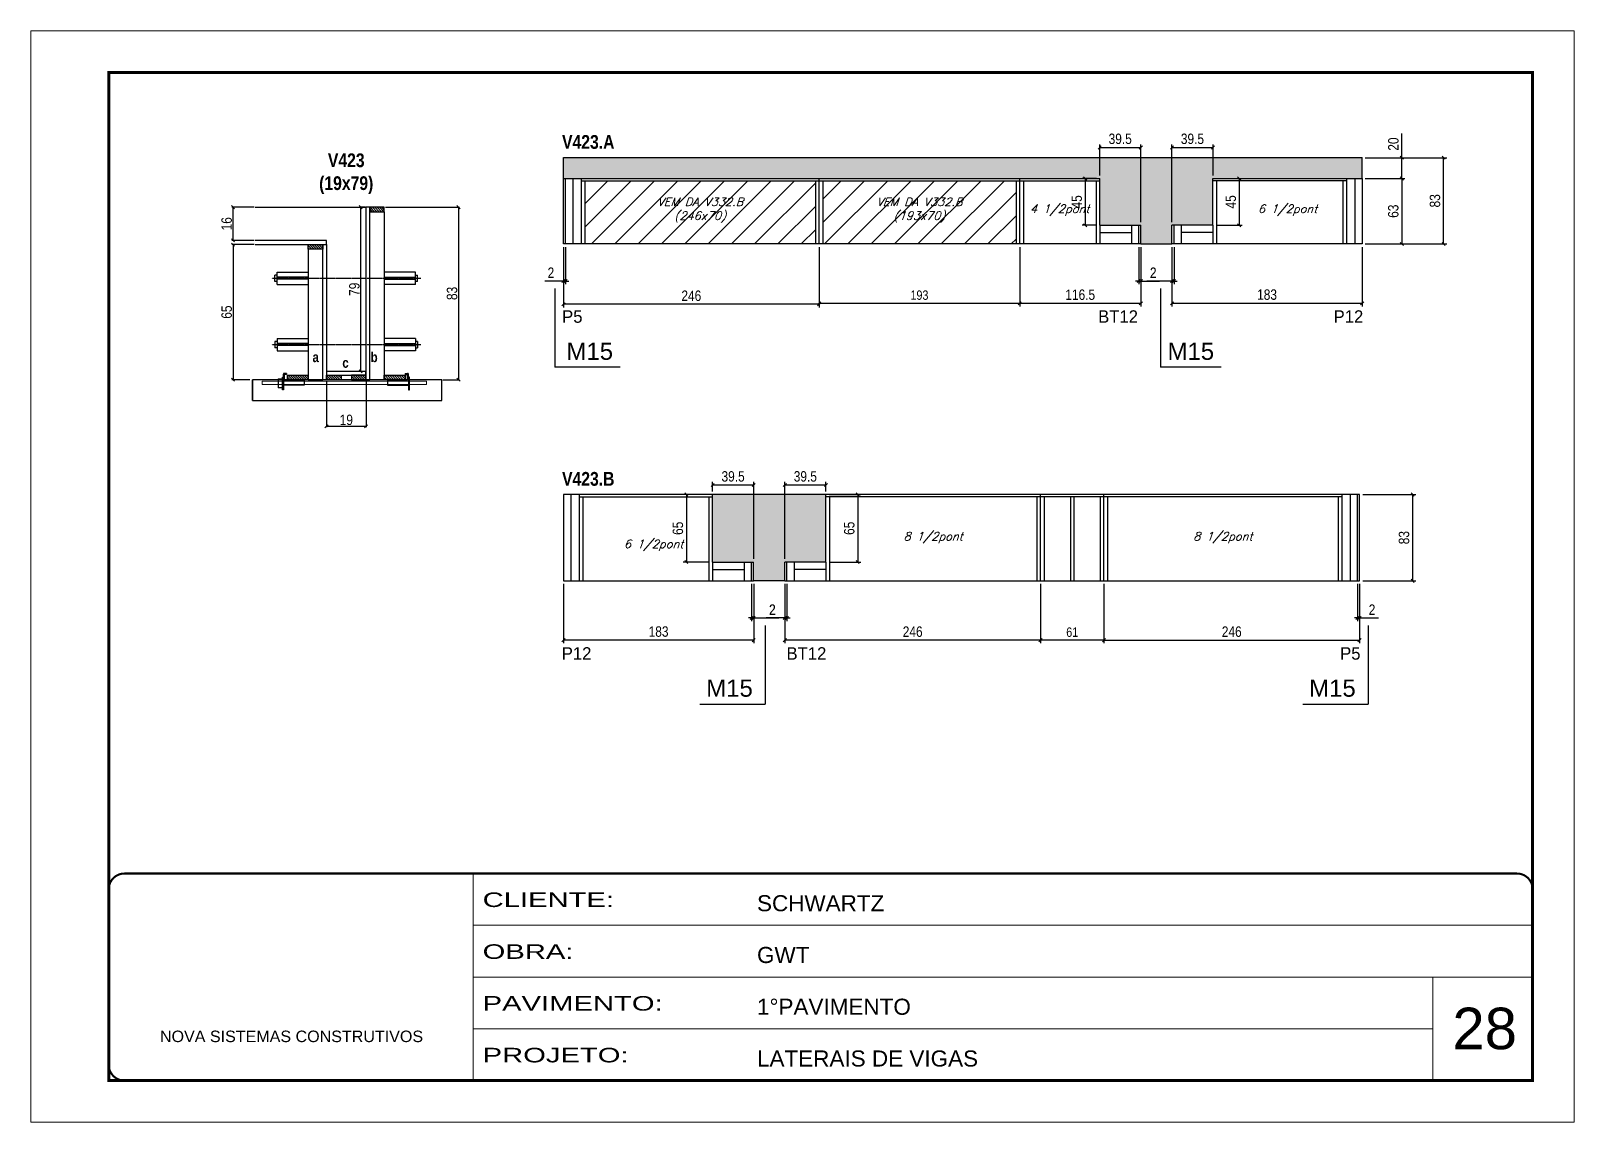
# Model space of a CAD drawing. Extents: x 13154 to 22413, y 1253 to 30260.
# Drawn here: x 17923 to 19408, y 21928 to 22978 of the extents above; entities that cross this region are included whole.
import ezdxf

# ---------------------------------------------------------------- set-up
doc = ezdxf.new("R2010")
doc.units = 0
for name, pattern in [('CONTINUO', [0]), ('DASHED', [0.75, 0.5, -0.25]), ('HIDDEN', [0.375, 0.25, -0.125])]:
    doc.linetypes.add(name, pattern=pattern)
for name, color, linetype in [('5', 5, 'Continuous'), ('barrote', 251, 'Continuous'), ('COTA', 241, 'Continuous'), ('detalhes', 4, 'Continuous'), ('NOMENCLATURA', 7, 'Continuous'), ('Painéis', 200, 'Continuous'), ('presilha', 1, 'Continuous'), ('SARR_2.2x10', 60, 'Continuous'), ('SARR_2.2x7', 40, 'Continuous'), ('SARR_3.5x7', 81, 'Continuous'), ('TENSOR', 3, 'Continuous'), ('texto', 7, 'Continuous')]:
    doc.layers.add(name, color=color, linetype=linetype)
for name, color, linetype, lineweight in [('CARIMBO', 255, 'Continuous', 9), ('CONCRETO', 251, 'Continuous', 25), ('Folhas', 255, 'Continuous', 9), ('Hachura', 251, 'Continuous', 9), ('SARRAFO DE PRESSAO', 251, 'DASHED', 9), ('SCO-___-LAJ', 2, 'Continuous', 0)]:
    doc.layers.add(name, color=color, linetype=linetype, lineweight=lineweight)
doc.styles.add('ARIAL', font='arial.ttf')
doc.styles.add('COTA TECNICA', font='techl___.ttf', dxfattribs={"height": 10})
doc.styles.add('COTA TECNICA 2X', font='techl___.ttf', dxfattribs={"height": 10})
doc.styles.add('COTA TECNICA-50', font='techl___.ttf', dxfattribs={"height": 9})
doc.styles.add('Romans', font='romans.shx')
doc.styles.add('ROMAS860', font='ROMAS860.SHX')
doc.styles.get("Standard").update_dxf_attribs({"font": 'arial.ttf'})
doc.styles.add('TECNICA', font='techb___.ttf', dxfattribs={"height": 10})
doc.styles.add('Tecnologia', font='')
doc.styles.get('Tecnologia').set_extended_font_data('Forgotten Futurist')
doc.dimstyles.new('COTA PAINEL-50', dxfattribs={"dimtxt": 9, "dimasz": 3, "dimexe": 3, "dimexo": 3, "dimgap": 3, "dimtad": 1, "dimdec": 1, "dimzin": 12, "dimdsep": 46, "dimtxsty": 'COTA TECNICA-50', "dimblk1": 'OBLIQUE', "dimblk2": 'OBLIQUE', "dimsah": 1, "dimcen": 0.9, "dimclrd": 4, "dimclre": 4, "dimclrt": 240, "dimadec": 1, "dimazin": 3, "dimtfac": 1, "dimtdec": 1, "dimtmove": 0, "dimatfit": 3, "dimfxl": 1, "dimtolj": 1, "dimtzin": 12, "dimarcsym": 0})
doc.dimstyles.new('PAINEL', dxfattribs={"dimtxt": 10, "dimasz": 3, "dimexe": 3, "dimexo": 3, "dimgap": 3, "dimtad": 1, "dimdec": 1, "dimzin": 12, "dimdsep": 46, "dimtxsty": 'COTA TECNICA', "dimblk1": 'OBLIQUE', "dimblk2": 'OBLIQUE', "dimsah": 1, "dimcen": 0.9, "dimclrd": 4, "dimclre": 4, "dimclrt": 240, "dimadec": 1, "dimazin": 3, "dimtfac": 1, "dimtdec": 1, "dimtmove": 0, "dimatfit": 3, "dimfxl": 1, "dimtolj": 1, "dimtzin": 12, "dimarcsym": 0})
doc.dimstyles.new('SECAO', dxfattribs={"dimscale": 0.333333, "dimtxt": 5, "dimasz": 9, "dimexe": 3, "dimexo": 3, "dimgap": 3, "dimtad": 1, "dimdec": 1, "dimlfac": 0.5, "dimzin": 12, "dimdsep": 46, "dimtxsty": 'COTA TECNICA 2X', "dimblk1": 'OBLIQUE', "dimblk2": 'OBLIQUE', "dimsah": 1, "dimcen": 0.9, "dimclrd": 4, "dimclre": 4, "dimclrt": 240, "dimadec": 1, "dimazin": 3, "dimtfac": 1, "dimtdec": 1, "dimtmove": 0, "dimatfit": 3, "dimfxl": 1, "dimtolj": 1, "dimtzin": 12, "dimarcsym": 0})

msp = doc.modelspace()

# ---------------------------------------------------------------- texts
at = {"layer": '5', "linetype": 'Continuous', "style": 'ROMAS860'}
for s, rotation, p in [('P5', 0.00004, (18434.05, 22696.85)), ('BT12', 0.00004, (18949.85, 22696.85)), ('P12', 0.00004, (19176.43, 22696.85)), ('P12', 359.99996, (18433.7, 22372.7)), ('BT12', 359.99996, (18649.99, 22372.7)), ('P5', 359.99996, (19182.71, 22372.7))]:
    msp.add_text(s, height=12, rotation=rotation, dxfattribs=at).set_placement(p)
at = {"layer": 'CARIMBO', "style": 'ARIAL'}
msp.add_text('28', height=40, dxfattribs=at).set_placement((19290.74, 21997.87))
at = {"layer": 'detalhes', "style": 'TECNICA'}
for s, p in [('a', (18193.88, 22659)), ('b', (18249.85, 22658.99)), ('c', (18222.6, 22653.57))]:
    msp.add_text(s, height=9.6, dxfattribs=at).set_placement(p)
at = {"layer": 'NOMENCLATURA', "style": 'TECNICA'}
for s, p in [('V423.A', (18434.01, 22864.24)), ('V423.B', (18434.01, 22540.09))]:
    msp.add_text(s, height=13.2, dxfattribs=at).set_placement(p)
at = {"layer": 'NOMENCLATURA', "linetype": 'Continuous'}
for p in [(18438.26, 22661.19), (19016.64, 22661.19), (18572.72, 22337.04), (19152.88, 22337.04)]:
    msp.add_text('M15', height=16.5, dxfattribs=at).set_placement(p)
at = {"layer": 'NOMENCLATURA', "insert": (18226.35, 22859.8), "char_height": 13.2, "attachment_point": 2, "style": 'TECNICA'}
msp.add_mtext_dynamic_manual_height_columns('V423\\P(19x79)', width=300.2766, gutter_width=1, heights=[0], dxfattribs=at)
at = {"layer": 'texto', "color": 2, "char_height": 8, "attachment_point": 5, "style": 'Romans'}
for s, insert in [('{\\Q19;\\C256;VEM DA V332.B^J(246x70)}', (18566.88, 22805.22)), ('{\\Q19;\\C256;VEM DA V332.B^J(193x70)}', (18777.88, 22805.22)), ('{\\Q19;\\C256;4 1/2pont}', (18912.88, 22805.22)), ('{\\Q19;\\C256;6 1/2pont}', (19132.13, 22805.22)), ('{\\Q19;\\C256;6 1/2pont}', (18522.13, 22482.77)), ('{\\Q19;\\C256;8 1/2pont}', (18791.13, 22490.07)), ('{\\Q19;\\C256;8 1/2pont}', (19069.88, 22490.07))]:
    msp.add_mtext(s, dxfattribs=dict(at, insert=insert))

# ---------------------------------------------------------------- blocks, each defined once
blk = doc.blocks.new('9999999999')
at = {"color": 30, "linetype": 'CONTINUO'}
for p, q in [((98564.6, 34230.2), (98564.6, 34429.4)), ((98564.6, 34379.6), (99584, 34379.6)), ((98564.6, 34329.8), (99488, 34329.8)), ((99584, 34329.8), (99488, 34329.8)), ((99488, 34329.8), (99488, 34230.2)), ((98564.6, 34280), (99488, 34280))]:
    blk.add_line(p, q, dxfattribs=at)
at = {"color": 30, "linetype": 'CONTINUO', "const_width": 2}
blk.add_lwpolyline([(99584, 34230.2), (99584, 34414.4, 0.414214), (99569, 34429.4), (98229, 34429.4, 0.414214), (98214, 34414.4), (98214, 34245.2, 0.414214), (98229, 34230.2), (99584, 34230.2)], format="xyb", dxfattribs=at)
at = {"layer": 'Folhas'}
blk.add_lwpolyline([(98139, 34190.2), (99624, 34190.2), (99624, 35240.2), (98139, 35240.2)], close=True, dxfattribs=at)
at = {"layer": 'Folhas', "color": 30, "const_width": 3}
blk.add_lwpolyline([(98214, 34230.2), (99584, 34230.2), (99584, 35200.2), (98214, 35200.2)], close=True, dxfattribs=at)
at = {"color": 7, "linetype": 'Continuous', "ltscale": 5, "style": 'ARIAL'}
for s, height, p in [('SCHWARTZ', 15.48, (98837.7, 34393.1)), ('GWT', 15.48, (98837.7, 34343.3)), ('1°PAVIMENTO', 15.483, (98837.7, 34293.5)), ('NOVA SISTEMAS CONSTRUTIVOS', 11.059, (98263.2, 34267.2)), ('LATERAIS DE VIGAS', 15.483, (98837.7, 34243.7))]:
    blk.add_text(s, height=height, dxfattribs=at).set_placement(p)
at = {"layer": 'Folhas', "color": 7, "style": 'Tecnologia', "width": 1.5}
for s, p in [('CLIENTE:', (98573.7, 34397.2)), ('OBRA:', (98573.7, 34347.3)), ('PAVIMENTO:', (98573.7, 34297.5)), ('PROJETO:', (98573.7, 34247.7))]:
    blk.add_text(s, height=14, dxfattribs=at).set_placement(p)
blk = doc.blocks.new('PRESILHA METÁLICA 1')
at = {"layer": 'presilha'}
for p, q in [((0, 13), (6, 13)), ((0, 13), (0, 0)), ((6, 0), (0, 0)), ((6, 15.5), (7.5, 15.5)), ((6, -2.5), (6, 15.5)), ((6, 13), (6, 0)), ((7.5, 10.6), (7.5, 19.9)), ((7.5, 15.5), (7.5, -2.5)), ((37.5, 4.1), (7.5, 4.1)), ((12, 21), (8.6, 21)), ((9, 11.6), (9, 18.9)), ((12, 19.5), (9.6, 19.5)), ((37.5, 11), (9.6, 11)), ((12, 21), (12, 19.5)), ((37.5, 11), (37.5, 4.1)), ((7.5, -2.5), (6, -2.5))]:
    blk.add_line(p, q, dxfattribs=at)
for centre, radius, start, end in [((8.6, 19.9), 1.14, 90, 180), ((9.6, 18.9), 0.57, 90, 180), ((9.6, 11.6), 0.57, 180, 270)]:
    blk.add_arc(centre, radius, start, end, dxfattribs=at)
blk = doc.blocks.new('PRESILHA METÁLICA 2')
at = {"layer": 'presilha'}
for p, q in [((-5.2, 23.5), (-5.2, 22)), ((-5.2, 23.5), (-1.9, 23.5)), ((-0.8, 14.6), (-0.8, 22.4)), ((-30.8, 13.5), (-30.8, 6.6)), ((-30.8, 13.5), (-2.8, 13.5)), ((-30.8, 6.6), (-0.8, 6.6)), ((-5.2, 22), (-2.8, 22)), ((-2.2, 14.1), (-2.2, 21.4)), ((0.8, 18), (-0.8, 18)), ((-0.8, 18), (-0.8, 0)), ((-0.8, 0), (0.8, 0)), ((0.8, 0), (0.8, 18))]:
    blk.add_line(p, q, dxfattribs=at)
for centre, radius, start, end in [((-1.9, 22.4), 1.14, 0, 90), ((-2.8, 21.4), 0.57, 0, 90), ((-2.8, 14.1), 0.57, 270, 0)]:
    blk.add_arc(centre, radius, start, end, dxfattribs=at)
blk = doc.blocks.new('_Oblique')
at = {"color": 0, "linetype": 'ByBlock', "lineweight": -2}
blk.add_line((-0.5, -0.5), (0.5, 0.5), dxfattribs=at)
blk = doc.blocks.new('*D1774')
at = {"layer": 'COTA', "color": 4, "lineweight": -2, "transparency": 16777216}
for p, q in [((18264, 22808.1), (18335.4, 22808.1)), ((18334.4, 22808.1), (18334.4, 22642.1)), ((18319.2, 22642.1), (18335.4, 22642.1))]:
    blk.add_line(p, q, dxfattribs=at)
at = {"layer": 'Defpoints', "color": 0, "transparency": 16777216}
for p in [(18263, 22808.1), (18318.2, 22642.1), (18334.4, 22642.1)]:
    blk.add_point(p, dxfattribs=at)
at = {"layer": 'COTA', "color": 4, "lineweight": -2, "transparency": 16777216, "xscale": 3, "yscale": 3, "zscale": 3}
for p, rotation in [((18334.4, 22808.1), 90), ((18334.4, 22642.1), 270)]:
    blk.add_blockref('_Oblique', p, dxfattribs=dict(at, rotation=rotation))
at = {"layer": 'COTA', "color": 240, "transparency": 16777216, "insert": (18328.2, 22725.1), "char_height": 10, "attachment_point": 5, "rotation": 90, "style": 'COTA TECNICA 2X'}
blk.add_mtext('\\A1;83', dxfattribs=at)
blk = doc.blocks.new('*D1773')
at = {"layer": 'COTA', "color": 4, "lineweight": -2, "transparency": 16777216}
for p, q in [((18137.7, 22772.1), (18116.4, 22772.1)), ((18117.4, 22772.1), (18117.4, 22642.1)), ((18133.5, 22642.1), (18116.4, 22642.1))]:
    blk.add_line(p, q, dxfattribs=at)
at = {"layer": 'Defpoints', "color": 0, "transparency": 16777216}
for p in [(18138.7, 22772.1), (18117.4, 22642.1), (18134.5, 22642.1)]:
    blk.add_point(p, dxfattribs=at)
at = {"layer": 'COTA', "color": 4, "lineweight": -2, "transparency": 16777216, "xscale": 3, "yscale": 3, "zscale": 3}
for p, rotation in [((18117.4, 22772.1), 90), ((18117.4, 22642.1), 270)]:
    blk.add_blockref('_Oblique', p, dxfattribs=dict(at, rotation=rotation))
at = {"layer": 'COTA', "color": 240, "transparency": 16777216, "insert": (18111.3, 22707.1), "char_height": 10, "attachment_point": 5, "rotation": 90, "style": 'COTA TECNICA 2X'}
blk.add_mtext('\\A1;65', dxfattribs=at)
blk = doc.blocks.new('*D1775')
at = {"layer": 'COTA', "color": 4, "lineweight": -2, "transparency": 16777216}
for p, q in [((18244.4, 22808.1), (18239.3, 22808.1)), ((18240.3, 22650.1), (18240.3, 22808.1)), ((18244.4, 22650.1), (18239.3, 22650.1))]:
    blk.add_line(p, q, dxfattribs=at)
at = {"layer": 'Defpoints', "color": 0, "transparency": 16777216}
for p in [(18240.3, 22808.1), (18245.4, 22808.1), (18245.4, 22650.1)]:
    blk.add_point(p, dxfattribs=at)
at = {"layer": 'COTA', "color": 4, "lineweight": -2, "transparency": 16777216, "xscale": 3, "yscale": 3, "zscale": 3}
for p, rotation in [((18240.3, 22808.1), 90), ((18240.3, 22650.1), 270)]:
    blk.add_blockref('_Oblique', p, dxfattribs=dict(at, rotation=rotation))
at = {"layer": 'COTA', "color": 240, "transparency": 16777216, "insert": (18234.2, 22729.1), "char_height": 10, "attachment_point": 5, "rotation": 90, "style": 'COTA TECNICA 2X'}
blk.add_mtext('\\A1;79', dxfattribs=at)
blk = doc.blocks.new('*D1776')
at = {"layer": 'COTA', "color": 4, "lineweight": -2, "transparency": 16777216}
for p, q in [((18137.7, 22808.1), (18116.4, 22808.1)), ((18117.4, 22776.1), (18117.4, 22808.1)), ((18137.7, 22776.1), (18116.4, 22776.1))]:
    blk.add_line(p, q, dxfattribs=at)
at = {"layer": 'Defpoints', "color": 0, "transparency": 16777216}
for p in [(18117.4, 22808.1), (18138.7, 22808.1), (18138.7, 22776.1)]:
    blk.add_point(p, dxfattribs=at)
at = {"layer": 'COTA', "color": 4, "lineweight": -2, "transparency": 16777216, "xscale": 3, "yscale": 3, "zscale": 3}
for p, rotation in [((18117.4, 22808.1), 90), ((18117.4, 22776.1), 270)]:
    blk.add_blockref('_Oblique', p, dxfattribs=dict(at, rotation=rotation))
at = {"layer": 'COTA', "color": 240, "transparency": 16777216, "insert": (18111.3, 22792.1), "char_height": 10, "attachment_point": 5, "rotation": 90, "style": 'COTA TECNICA 2X'}
blk.add_mtext('\\A1;16', dxfattribs=at)
blk = doc.blocks.new('*D1777')
at = {"layer": 'COTA', "color": 4, "lineweight": -2, "transparency": 16777216}
for p, q in [((18207.4, 22641.1), (18207.4, 22596.3)), ((18245.4, 22641.1), (18245.4, 22596.3)), ((18207.4, 22597.3), (18245.4, 22597.3))]:
    blk.add_line(p, q, dxfattribs=at)
at = {"layer": 'Defpoints', "color": 0, "transparency": 16777216}
for p in [(18207.4, 22642.1), (18245.4, 22642.1), (18245.4, 22597.3)]:
    blk.add_point(p, dxfattribs=at)
at = {"layer": 'COTA', "color": 4, "lineweight": -2, "transparency": 16777216, "xscale": 3, "yscale": 3, "zscale": 3, "rotation": 180}
blk.add_blockref('_Oblique', (18207.4, 22597.3), dxfattribs=at)
at = {"layer": 'COTA', "color": 4, "lineweight": -2, "transparency": 16777216, "xscale": 3, "yscale": 3, "zscale": 3}
blk.add_blockref('_Oblique', (18245.4, 22597.3), dxfattribs=at)
at = {"layer": 'COTA', "color": 240, "transparency": 16777216, "insert": (18226.4, 22603.4), "char_height": 10, "attachment_point": 5, "style": 'COTA TECNICA 2X'}
blk.add_mtext('\\A1;19', dxfattribs=at)
blk = doc.blocks.new('*D1778')
at = {"layer": 'COTA', "color": 4, "linetype": 'ByBlock', "lineweight": -2, "transparency": 16777216}
for p, q in [((18681.4, 22769.7), (18681.4, 22712.6)), ((18874.4, 22769.7), (18874.4, 22712.6)), ((18681.4, 22715.6), (18874.4, 22715.6))]:
    blk.add_line(p, q, dxfattribs=at)
at = {"layer": 'Defpoints', "color": 0, "linetype": 'ByBlock', "transparency": 16777216}
for p in [(18681.4, 22772.7), (18874.4, 22772.7), (18874.4, 22715.6)]:
    blk.add_point(p, dxfattribs=at)
at = {"layer": 'COTA', "color": 4, "linetype": 'ByBlock', "lineweight": -2, "transparency": 16777216, "xscale": 3, "yscale": 3, "zscale": 3, "rotation": 180}
blk.add_blockref('_Oblique', (18681.4, 22715.6), dxfattribs=at)
at = {"layer": 'COTA', "color": 4, "linetype": 'ByBlock', "lineweight": -2, "transparency": 16777216, "xscale": 3, "yscale": 3, "zscale": 3}
blk.add_blockref('_Oblique', (18874.4, 22715.6), dxfattribs=at)
at = {"layer": 'COTA', "color": 240, "linetype": 'ByBlock', "transparency": 16777216, "insert": (18777.9, 22723.4), "char_height": 9, "attachment_point": 5, "style": 'COTA TECNICA-50'}
blk.add_mtext('\\A1;193', dxfattribs=at)
blk = doc.blocks.new('*D1779')
at = {"layer": 'COTA', "color": 4, "linetype": 'ByBlock', "lineweight": -2, "transparency": 16777216}
for p, q in [((18435.4, 22769.7), (18435.4, 22711.7)), ((18681.4, 22769.7), (18681.4, 22711.7)), ((18681.4, 22714.7), (18435.4, 22714.7))]:
    blk.add_line(p, q, dxfattribs=at)
at = {"layer": 'Defpoints', "color": 0, "linetype": 'ByBlock', "transparency": 16777216}
for p in [(18435.4, 22772.7), (18681.4, 22772.7), (18435.4, 22714.7)]:
    blk.add_point(p, dxfattribs=at)
at = {"layer": 'COTA', "color": 4, "linetype": 'ByBlock', "lineweight": -2, "transparency": 16777216, "xscale": 3, "yscale": 3, "zscale": 3, "rotation": 180}
blk.add_blockref('_Oblique', (18435.4, 22714.7), dxfattribs=at)
at = {"layer": 'COTA', "color": 4, "linetype": 'ByBlock', "lineweight": -2, "transparency": 16777216, "xscale": 3, "yscale": 3, "zscale": 3}
blk.add_blockref('_Oblique', (18681.4, 22714.7), dxfattribs=at)
at = {"layer": 'COTA', "color": 240, "linetype": 'ByBlock', "transparency": 16777216, "insert": (18558.4, 22722.8), "char_height": 10, "attachment_point": 5, "style": 'COTA TECNICA'}
blk.add_mtext('\\A1;246', dxfattribs=at)
blk = doc.blocks.new('*D1780')
at = {"layer": 'COTA', "color": 4, "linetype": 'ByBlock', "lineweight": -2, "transparency": 16777216}
for p, q in [((18874.4, 22769.7), (18874.4, 22712.6)), ((18990.9, 22769.7), (18990.9, 22712.6)), ((18874.4, 22715.6), (18990.9, 22715.6))]:
    blk.add_line(p, q, dxfattribs=at)
at = {"layer": 'Defpoints', "color": 0, "linetype": 'ByBlock', "transparency": 16777216}
for p in [(18874.4, 22772.7), (18990.9, 22772.7), (18990.9, 22715.6)]:
    blk.add_point(p, dxfattribs=at)
at = {"layer": 'COTA', "color": 4, "linetype": 'ByBlock', "lineweight": -2, "transparency": 16777216, "xscale": 3, "yscale": 3, "zscale": 3, "rotation": 180}
blk.add_blockref('_Oblique', (18874.4, 22715.6), dxfattribs=at)
at = {"layer": 'COTA', "color": 4, "linetype": 'ByBlock', "lineweight": -2, "transparency": 16777216, "xscale": 3, "yscale": 3, "zscale": 3}
blk.add_blockref('_Oblique', (18990.9, 22715.6), dxfattribs=at)
at = {"layer": 'COTA', "color": 240, "linetype": 'ByBlock', "transparency": 16777216, "insert": (18932.6, 22723.8), "char_height": 10, "attachment_point": 5, "style": 'COTA TECNICA'}
blk.add_mtext('\\A1;116.5', dxfattribs=at)
blk = doc.blocks.new('*D1781')
at = {"layer": 'COTA', "color": 4, "lineweight": -2, "transparency": 16777216}
for p, q in [((18435.4, 22769.7), (18435.4, 22734)), ((18437.4, 22769.7), (18437.4, 22734)), ((18435.4, 22737), (18417.3, 22737)), ((18437.4, 22737), (18435.4, 22737)), ((18437.4, 22737), (18440.4, 22737))]:
    blk.add_line(p, q, dxfattribs=at)
at = {"layer": 'Defpoints', "color": 0, "transparency": 16777216}
for p in [(18435.4, 22772.7), (18437.4, 22772.7), (18435.4, 22737)]:
    blk.add_point(p, dxfattribs=at)
at = {"layer": 'COTA', "color": 4, "lineweight": -2, "transparency": 16777216, "xscale": 3, "yscale": 3, "zscale": 3}
blk.add_blockref('_Oblique', (18435.4, 22737), dxfattribs=at)
at = {"layer": 'COTA', "color": 4, "lineweight": -2, "transparency": 16777216, "xscale": 3, "yscale": 3, "zscale": 3, "rotation": 180}
blk.add_blockref('_Oblique', (18437.4, 22737), dxfattribs=at)
at = {"layer": 'COTA', "color": 240, "transparency": 16777216, "insert": (18423.3, 22745), "char_height": 10, "attachment_point": 5, "style": 'COTA TECNICA'}
blk.add_mtext('\\A1;2', dxfattribs=at)
blk = doc.blocks.new('*D1782')
at = {"layer": 'COTA', "color": 4, "lineweight": -2, "transparency": 16777216}
for p, q in [((18951.4, 22838.7), (18951.4, 22868.5)), ((18951.4, 22865.5), (18990.9, 22865.5)), ((18990.9, 22793.7), (18990.9, 22868.5))]:
    blk.add_line(p, q, dxfattribs=at)
at = {"layer": 'Defpoints', "color": 0, "transparency": 16777216}
for p in [(18990.9, 22865.5), (18951.4, 22835.7), (18990.9, 22790.7)]:
    blk.add_point(p, dxfattribs=at)
at = {"layer": 'COTA', "color": 4, "lineweight": -2, "transparency": 16777216, "xscale": 3, "yscale": 3, "zscale": 3, "rotation": 180}
blk.add_blockref('_Oblique', (18951.4, 22865.5), dxfattribs=at)
at = {"layer": 'COTA', "color": 4, "lineweight": -2, "transparency": 16777216, "xscale": 3, "yscale": 3, "zscale": 3}
blk.add_blockref('_Oblique', (18990.9, 22865.5), dxfattribs=at)
at = {"layer": 'COTA', "color": 240, "transparency": 16777216, "insert": (18971.1, 22873.8), "char_height": 10, "attachment_point": 5, "style": 'COTA TECNICA'}
blk.add_mtext('\\A1;39.5', dxfattribs=at)
blk = doc.blocks.new('*D1783')
at = {"layer": 'COTA', "color": 4, "lineweight": -2, "transparency": 16777216}
for p, q in [((18988.9, 22769.7), (18988.9, 22734)), ((18990.9, 22769.7), (18990.9, 22734)), ((18988.9, 22737), (18985.9, 22737)), ((18988.9, 22737), (18990.9, 22737)), ((18990.9, 22737), (19009, 22737))]:
    blk.add_line(p, q, dxfattribs=at)
at = {"layer": 'Defpoints', "color": 0, "transparency": 16777216}
for p in [(18988.9, 22772.7), (18990.9, 22772.7), (18990.9, 22737)]:
    blk.add_point(p, dxfattribs=at)
at = {"layer": 'COTA', "color": 4, "lineweight": -2, "transparency": 16777216, "xscale": 3, "yscale": 3, "zscale": 3}
blk.add_blockref('_Oblique', (18988.9, 22737), dxfattribs=at)
at = {"layer": 'COTA', "color": 4, "lineweight": -2, "transparency": 16777216, "xscale": 3, "yscale": 3, "zscale": 3, "rotation": 180}
blk.add_blockref('_Oblique', (18990.9, 22737), dxfattribs=at)
at = {"layer": 'COTA', "color": 240, "transparency": 16777216, "insert": (19002.9, 22745), "char_height": 10, "attachment_point": 5, "style": 'COTA TECNICA'}
blk.add_mtext('\\A1;2', dxfattribs=at)
blk = doc.blocks.new('*D1784')
at = {"layer": 'COTA', "color": 4, "lineweight": -2, "transparency": 16777216}
for p, q in [((19020.9, 22769.7), (19020.9, 22712.6)), ((19203.9, 22769.7), (19203.9, 22712.6)), ((19020.9, 22715.6), (19203.9, 22715.6))]:
    blk.add_line(p, q, dxfattribs=at)
at = {"layer": 'Defpoints', "color": 0, "transparency": 16777216}
for p in [(19020.9, 22772.7), (19203.9, 22772.7), (19203.9, 22715.6)]:
    blk.add_point(p, dxfattribs=at)
at = {"layer": 'COTA', "color": 4, "lineweight": -2, "transparency": 16777216, "xscale": 3, "yscale": 3, "zscale": 3, "rotation": 180}
blk.add_blockref('_Oblique', (19020.9, 22715.6), dxfattribs=at)
at = {"layer": 'COTA', "color": 4, "lineweight": -2, "transparency": 16777216, "xscale": 3, "yscale": 3, "zscale": 3}
blk.add_blockref('_Oblique', (19203.9, 22715.6), dxfattribs=at)
at = {"layer": 'COTA', "color": 240, "transparency": 16777216, "insert": (19112.4, 22723.9), "char_height": 10, "attachment_point": 5, "style": 'COTA TECNICA'}
blk.add_mtext('\\A1;183', dxfattribs=at)
blk = doc.blocks.new('*D1785')
at = {"layer": 'COTA', "color": 4, "lineweight": -2, "transparency": 16777216}
for p, q in [((19206.9, 22835.7), (19245.1, 22835.7)), ((19242.1, 22835.7), (19242.1, 22772.7)), ((19206.9, 22772.7), (19245.1, 22772.7))]:
    blk.add_line(p, q, dxfattribs=at)
at = {"layer": 'Defpoints', "color": 0, "transparency": 16777216}
for p in [(19203.9, 22835.7), (19203.9, 22772.7), (19242.1, 22772.7)]:
    blk.add_point(p, dxfattribs=at)
at = {"layer": 'COTA', "color": 4, "lineweight": -2, "transparency": 16777216, "xscale": 3, "yscale": 3, "zscale": 3}
for p, rotation in [((19242.1, 22835.7), 90), ((19242.1, 22772.7), 270)]:
    blk.add_blockref('_Oblique', p, dxfattribs=dict(at, rotation=rotation))
at = {"layer": 'COTA', "color": 240, "transparency": 16777216, "insert": (19233.9, 22804.2), "char_height": 10, "attachment_point": 5, "rotation": 90, "style": 'COTA TECNICA'}
blk.add_mtext('\\A1;63', dxfattribs=at)
blk = doc.blocks.new('*D1786')
at = {"layer": 'COTA', "color": 4, "lineweight": -2, "transparency": 16777216}
for p, q in [((19242.1, 22855.7), (19242.1, 22878.9)), ((19206.9, 22855.7), (19245.1, 22855.7)), ((19242.1, 22835.7), (19242.1, 22855.7)), ((19206.9, 22835.7), (19245.1, 22835.7))]:
    blk.add_line(p, q, dxfattribs=at)
at = {"layer": 'Defpoints', "color": 0, "transparency": 16777216}
for p in [(19203.9, 22855.7), (19242.1, 22855.7), (19203.9, 22835.7)]:
    blk.add_point(p, dxfattribs=at)
at = {"layer": 'COTA', "color": 4, "lineweight": -2, "transparency": 16777216, "xscale": 3, "yscale": 3, "zscale": 3}
for p, rotation in [((19242.1, 22855.7), 90), ((19242.1, 22835.7), 270)]:
    blk.add_blockref('_Oblique', p, dxfattribs=dict(at, rotation=rotation))
at = {"layer": 'COTA', "color": 240, "transparency": 16777216, "insert": (19234, 22868.8), "char_height": 10, "attachment_point": 5, "rotation": 90, "style": 'COTA TECNICA'}
blk.add_mtext('\\A1;20', dxfattribs=at)
blk = doc.blocks.new('*D1787')
at = {"layer": 'COTA', "color": 4, "lineweight": -2, "transparency": 16777216}
for p, q in [((19206.9, 22855.7), (19285.3, 22855.7)), ((19282.3, 22772.7), (19282.3, 22855.7)), ((19206.9, 22772.7), (19285.3, 22772.7))]:
    blk.add_line(p, q, dxfattribs=at)
at = {"layer": 'Defpoints', "color": 0, "transparency": 16777216}
for p in [(19203.9, 22855.7), (19282.3, 22855.7), (19203.9, 22772.7)]:
    blk.add_point(p, dxfattribs=at)
at = {"layer": 'COTA', "color": 4, "lineweight": -2, "transparency": 16777216, "xscale": 3, "yscale": 3, "zscale": 3}
for p, rotation in [((19282.3, 22855.7), 90), ((19282.3, 22772.7), 270)]:
    blk.add_blockref('_Oblique', p, dxfattribs=dict(at, rotation=rotation))
at = {"layer": 'COTA', "color": 240, "transparency": 16777216, "insert": (19274, 22814.2), "char_height": 10, "attachment_point": 5, "rotation": 90, "style": 'COTA TECNICA'}
blk.add_mtext('\\A1;83', dxfattribs=at)
blk = doc.blocks.new('*D1788')
at = {"layer": 'COTA', "color": 4, "lineweight": -2, "transparency": 16777216}
for p, q in [((19020.9, 22793.7), (19020.9, 22868.5)), ((19020.9, 22865.5), (19060.4, 22865.5)), ((19060.4, 22838.7), (19060.4, 22868.5))]:
    blk.add_line(p, q, dxfattribs=at)
at = {"layer": 'Defpoints', "color": 0, "transparency": 16777216}
for p in [(19060.4, 22865.5), (19060.4, 22835.7), (19020.9, 22790.7)]:
    blk.add_point(p, dxfattribs=at)
at = {"layer": 'COTA', "color": 4, "lineweight": -2, "transparency": 16777216, "xscale": 3, "yscale": 3, "zscale": 3, "rotation": 180}
blk.add_blockref('_Oblique', (19020.9, 22865.5), dxfattribs=at)
at = {"layer": 'COTA', "color": 4, "lineweight": -2, "transparency": 16777216, "xscale": 3, "yscale": 3, "zscale": 3}
blk.add_blockref('_Oblique', (19060.4, 22865.5), dxfattribs=at)
at = {"layer": 'COTA', "color": 240, "transparency": 16777216, "insert": (19040.6, 22873.8), "char_height": 10, "attachment_point": 5, "style": 'COTA TECNICA'}
blk.add_mtext('\\A1;39.5', dxfattribs=at)
blk = doc.blocks.new('*D1789')
at = {"layer": 'COTA', "color": 4, "lineweight": -2, "transparency": 16777216}
for p, q in [((19063.4, 22835.7), (19088.6, 22835.7)), ((19085.6, 22835.7), (19085.6, 22790.7)), ((19063.4, 22790.7), (19088.6, 22790.7))]:
    blk.add_line(p, q, dxfattribs=at)
at = {"layer": 'Defpoints', "color": 0, "transparency": 16777216}
for p in [(19060.4, 22835.7), (19060.4, 22790.7), (19085.6, 22790.7)]:
    blk.add_point(p, dxfattribs=at)
at = {"layer": 'COTA', "color": 4, "lineweight": -2, "transparency": 16777216, "xscale": 3, "yscale": 3, "zscale": 3}
for p, rotation in [((19085.6, 22835.7), 90), ((19085.6, 22790.7), 270)]:
    blk.add_blockref('_Oblique', p, dxfattribs=dict(at, rotation=rotation))
at = {"layer": 'COTA', "color": 240, "transparency": 16777216, "insert": (19077.5, 22813.2), "char_height": 10, "attachment_point": 5, "rotation": 90, "style": 'COTA TECNICA'}
blk.add_mtext('\\A1;45', dxfattribs=at)
blk = doc.blocks.new('*D1790')
at = {"layer": 'COTA', "color": 4, "lineweight": -2, "transparency": 16777216}
for p, q in [((18948.4, 22835.7), (18934.4, 22835.7)), ((18937.4, 22835.7), (18937.4, 22790.7)), ((18948.4, 22790.7), (18934.4, 22790.7))]:
    blk.add_line(p, q, dxfattribs=at)
at = {"layer": 'Defpoints', "color": 0, "transparency": 16777216}
for p in [(18951.4, 22835.7), (18937.4, 22790.7), (18951.4, 22790.7)]:
    blk.add_point(p, dxfattribs=at)
at = {"layer": 'COTA', "color": 4, "lineweight": -2, "transparency": 16777216, "xscale": 3, "yscale": 3, "zscale": 3}
for p, rotation in [((18937.4, 22835.7), 90), ((18937.4, 22790.7), 270)]:
    blk.add_blockref('_Oblique', p, dxfattribs=dict(at, rotation=rotation))
at = {"layer": 'COTA', "color": 240, "transparency": 16777216, "insert": (18929.3, 22813.2), "char_height": 10, "attachment_point": 5, "rotation": 90, "style": 'COTA TECNICA'}
blk.add_mtext('\\A1;45', dxfattribs=at)
blk = doc.blocks.new('*D1791')
at = {"layer": 'COTA', "color": 4, "lineweight": -2, "transparency": 16777216}
for p, q in [((19020.9, 22769.7), (19020.9, 22734)), ((19022.9, 22769.7), (19022.9, 22734)), ((19020.9, 22737), (18996.7, 22737)), ((19022.9, 22737), (19020.9, 22737)), ((19022.9, 22737), (19025.9, 22737))]:
    blk.add_line(p, q, dxfattribs=at)
at = {"layer": 'Defpoints', "color": 0, "transparency": 16777216}
for p in [(19020.9, 22772.7), (19022.9, 22772.7), (19020.9, 22737)]:
    blk.add_point(p, dxfattribs=at)
at = {"layer": 'COTA', "color": 4, "lineweight": -2, "transparency": 16777216, "xscale": 3, "yscale": 3, "zscale": 3}
blk.add_blockref('_Oblique', (19020.9, 22737), dxfattribs=at)
at = {"layer": 'COTA', "color": 4, "lineweight": -2, "transparency": 16777216, "xscale": 3, "yscale": 3, "zscale": 3, "rotation": 180}
blk.add_blockref('_Oblique', (19022.9, 22737), dxfattribs=at)
at = {"layer": 'COTA', "color": 240, "transparency": 16777216, "insert": (19002.8, 22745), "char_height": 10, "attachment_point": 5, "style": 'COTA TECNICA'}
blk.add_mtext('\\A1;2', dxfattribs=at)
blk = doc.blocks.new('*D1792')
at = {"layer": 'COTA', "color": 4, "linetype": 'ByBlock', "lineweight": -2, "transparency": 16777216}
for p, q in [((18894.4, 22445.6), (18894.4, 22388.5)), ((18955.4, 22445.6), (18955.4, 22388.5)), ((18955.4, 22391.5), (18894.4, 22391.5))]:
    blk.add_line(p, q, dxfattribs=at)
at = {"layer": 'Defpoints', "color": 0, "linetype": 'ByBlock', "transparency": 16777216}
for p in [(18894.4, 22448.6), (18955.4, 22448.6), (18894.4, 22391.5)]:
    blk.add_point(p, dxfattribs=at)
at = {"layer": 'COTA', "color": 4, "linetype": 'ByBlock', "lineweight": -2, "transparency": 16777216, "xscale": 3, "yscale": 3, "zscale": 3, "rotation": 180}
blk.add_blockref('_Oblique', (18894.4, 22391.5), dxfattribs=at)
at = {"layer": 'COTA', "color": 4, "linetype": 'ByBlock', "lineweight": -2, "transparency": 16777216, "xscale": 3, "yscale": 3, "zscale": 3}
blk.add_blockref('_Oblique', (18955.4, 22391.5), dxfattribs=at)
at = {"layer": 'COTA', "color": 240, "linetype": 'ByBlock', "transparency": 16777216, "insert": (18924.9, 22399.1), "char_height": 9, "attachment_point": 5, "style": 'COTA TECNICA-50'}
blk.add_mtext('\\A1;61', dxfattribs=at)
blk = doc.blocks.new('*D1796')
at = {"layer": 'COTA', "color": 4, "linetype": 'ByBlock', "lineweight": -2, "transparency": 16777216}
for p, q in [((18955.4, 22445.6), (18955.4, 22388.5)), ((19201.4, 22445.6), (19201.4, 22388.5)), ((18955.4, 22391.5), (19201.4, 22391.5))]:
    blk.add_line(p, q, dxfattribs=at)
at = {"layer": 'Defpoints', "color": 0, "linetype": 'ByBlock', "transparency": 16777216}
for p in [(18955.4, 22448.6), (19201.4, 22448.6), (19201.4, 22391.5)]:
    blk.add_point(p, dxfattribs=at)
at = {"layer": 'COTA', "color": 4, "linetype": 'ByBlock', "lineweight": -2, "transparency": 16777216, "xscale": 3, "yscale": 3, "zscale": 3, "rotation": 180}
blk.add_blockref('_Oblique', (18955.4, 22391.5), dxfattribs=at)
at = {"layer": 'COTA', "color": 4, "linetype": 'ByBlock', "lineweight": -2, "transparency": 16777216, "xscale": 3, "yscale": 3, "zscale": 3}
blk.add_blockref('_Oblique', (19201.4, 22391.5), dxfattribs=at)
at = {"layer": 'COTA', "color": 240, "linetype": 'ByBlock', "transparency": 16777216, "insert": (19078.4, 22399.6), "char_height": 10, "attachment_point": 5, "style": 'COTA TECNICA'}
blk.add_mtext('\\A1;246', dxfattribs=at)
blk = doc.blocks.new('*D1797')
at = {"layer": 'COTA', "color": 4, "linetype": 'ByBlock', "lineweight": -2, "transparency": 16777216}
for p, q in [((18648.4, 22445.6), (18648.4, 22388.5)), ((18894.4, 22445.6), (18894.4, 22388.5)), ((18894.4, 22391.5), (18648.4, 22391.5))]:
    blk.add_line(p, q, dxfattribs=at)
at = {"layer": 'Defpoints', "color": 0, "linetype": 'ByBlock', "transparency": 16777216}
for p in [(18648.4, 22448.6), (18894.4, 22448.6), (18648.4, 22391.5)]:
    blk.add_point(p, dxfattribs=at)
at = {"layer": 'COTA', "color": 4, "linetype": 'ByBlock', "lineweight": -2, "transparency": 16777216, "xscale": 3, "yscale": 3, "zscale": 3, "rotation": 180}
blk.add_blockref('_Oblique', (18648.4, 22391.5), dxfattribs=at)
at = {"layer": 'COTA', "color": 4, "linetype": 'ByBlock', "lineweight": -2, "transparency": 16777216, "xscale": 3, "yscale": 3, "zscale": 3}
blk.add_blockref('_Oblique', (18894.4, 22391.5), dxfattribs=at)
at = {"layer": 'COTA', "color": 240, "linetype": 'ByBlock', "transparency": 16777216, "insert": (18771.4, 22399.6), "char_height": 10, "attachment_point": 5, "style": 'COTA TECNICA'}
blk.add_mtext('\\A1;246', dxfattribs=at)
blk = doc.blocks.new('*D1793')
at = {"layer": 'COTA', "color": 4, "lineweight": -2, "transparency": 16777216}
for p, q in [((19199.4, 22445.6), (19199.4, 22409.8)), ((19201.4, 22445.6), (19201.4, 22409.8)), ((19199.4, 22412.8), (19196.4, 22412.8)), ((19199.4, 22412.8), (19201.4, 22412.8)), ((19201.4, 22412.8), (19219.5, 22412.8))]:
    blk.add_line(p, q, dxfattribs=at)
at = {"layer": 'Defpoints', "color": 0, "transparency": 16777216}
for p in [(19199.4, 22448.6), (19201.4, 22448.6), (19201.4, 22412.8)]:
    blk.add_point(p, dxfattribs=at)
at = {"layer": 'COTA', "color": 4, "lineweight": -2, "transparency": 16777216, "xscale": 3, "yscale": 3, "zscale": 3}
blk.add_blockref('_Oblique', (19199.4, 22412.8), dxfattribs=at)
at = {"layer": 'COTA', "color": 4, "lineweight": -2, "transparency": 16777216, "xscale": 3, "yscale": 3, "zscale": 3, "rotation": 180}
blk.add_blockref('_Oblique', (19201.4, 22412.8), dxfattribs=at)
at = {"layer": 'COTA', "color": 240, "transparency": 16777216, "insert": (19213.4, 22420.8), "char_height": 10, "attachment_point": 5, "style": 'COTA TECNICA'}
blk.add_mtext('\\A1;2', dxfattribs=at)
blk = doc.blocks.new('*D1794')
at = {"layer": 'COTA', "color": 4, "lineweight": -2, "transparency": 16777216}
for p, q in [((18648.4, 22445.6), (18648.4, 22409.8)), ((18650.4, 22445.6), (18650.4, 22409.8)), ((18648.4, 22412.8), (18630.3, 22412.8)), ((18650.4, 22412.8), (18648.4, 22412.8)), ((18650.4, 22412.8), (18653.4, 22412.8))]:
    blk.add_line(p, q, dxfattribs=at)
at = {"layer": 'Defpoints', "color": 0, "transparency": 16777216}
for p in [(18648.4, 22448.6), (18650.4, 22448.6), (18648.4, 22412.8)]:
    blk.add_point(p, dxfattribs=at)
at = {"layer": 'COTA', "color": 4, "lineweight": -2, "transparency": 16777216, "xscale": 3, "yscale": 3, "zscale": 3}
blk.add_blockref('_Oblique', (18648.4, 22412.8), dxfattribs=at)
at = {"layer": 'COTA', "color": 4, "lineweight": -2, "transparency": 16777216, "xscale": 3, "yscale": 3, "zscale": 3, "rotation": 180}
blk.add_blockref('_Oblique', (18650.4, 22412.8), dxfattribs=at)
at = {"layer": 'COTA', "color": 240, "transparency": 16777216, "insert": (18636.3, 22420.8), "char_height": 10, "attachment_point": 5, "style": 'COTA TECNICA'}
blk.add_mtext('\\A1;2', dxfattribs=at)
blk = doc.blocks.new('*D1795')
at = {"layer": 'COTA', "color": 4, "lineweight": -2, "transparency": 16777216}
for p, q in [((18435.4, 22445.6), (18435.4, 22388.5)), ((18618.4, 22445.6), (18618.4, 22388.5)), ((18618.4, 22391.5), (18435.4, 22391.5))]:
    blk.add_line(p, q, dxfattribs=at)
at = {"layer": 'Defpoints', "color": 0, "transparency": 16777216}
for p in [(18435.4, 22448.6), (18618.4, 22448.6), (18435.4, 22391.5)]:
    blk.add_point(p, dxfattribs=at)
at = {"layer": 'COTA', "color": 4, "lineweight": -2, "transparency": 16777216, "xscale": 3, "yscale": 3, "zscale": 3, "rotation": 180}
blk.add_blockref('_Oblique', (18435.4, 22391.5), dxfattribs=at)
at = {"layer": 'COTA', "color": 4, "lineweight": -2, "transparency": 16777216, "xscale": 3, "yscale": 3, "zscale": 3}
blk.add_blockref('_Oblique', (18618.4, 22391.5), dxfattribs=at)
at = {"layer": 'COTA', "color": 240, "transparency": 16777216, "insert": (18526.9, 22399.7), "char_height": 10, "attachment_point": 5, "style": 'COTA TECNICA'}
blk.add_mtext('\\A1;183', dxfattribs=at)
blk = doc.blocks.new('*D1800')
at = {"layer": 'COTA', "color": 4, "lineweight": -2, "transparency": 16777216}
for p, q in [((18575.9, 22531.6), (18550.6, 22531.6)), ((18553.6, 22531.6), (18553.6, 22466.6)), ((18575.9, 22466.6), (18550.6, 22466.6))]:
    blk.add_line(p, q, dxfattribs=at)
at = {"layer": 'Defpoints', "color": 0, "transparency": 16777216}
for p in [(18578.9, 22531.6), (18553.6, 22466.6), (18578.9, 22466.6)]:
    blk.add_point(p, dxfattribs=at)
at = {"layer": 'COTA', "color": 4, "lineweight": -2, "transparency": 16777216, "xscale": 3, "yscale": 3, "zscale": 3}
for p, rotation in [((18553.6, 22531.6), 90), ((18553.6, 22466.6), 270)]:
    blk.add_blockref('_Oblique', p, dxfattribs=dict(at, rotation=rotation))
at = {"layer": 'COTA', "color": 240, "transparency": 16777216, "insert": (18545.5, 22499.1), "char_height": 10, "attachment_point": 5, "rotation": 90, "style": 'COTA TECNICA'}
blk.add_mtext('\\A1;65', dxfattribs=at)
blk = doc.blocks.new('*D1798')
at = {"layer": 'COTA', "color": 4, "lineweight": -2, "transparency": 16777216}
for p, q in [((18690.9, 22531.6), (18721.5, 22531.6)), ((18718.5, 22531.6), (18718.5, 22466.6)), ((18690.9, 22466.6), (18721.5, 22466.6))]:
    blk.add_line(p, q, dxfattribs=at)
at = {"layer": 'Defpoints', "color": 0, "transparency": 16777216}
for p in [(18687.9, 22531.6), (18687.9, 22466.6), (18718.5, 22466.6)]:
    blk.add_point(p, dxfattribs=at)
at = {"layer": 'COTA', "color": 4, "lineweight": -2, "transparency": 16777216, "xscale": 3, "yscale": 3, "zscale": 3}
for p, rotation in [((18718.5, 22531.6), 90), ((18718.5, 22466.6), 270)]:
    blk.add_blockref('_Oblique', p, dxfattribs=dict(at, rotation=rotation))
at = {"layer": 'COTA', "color": 240, "transparency": 16777216, "insert": (18710.4, 22499.1), "char_height": 10, "attachment_point": 5, "rotation": 90, "style": 'COTA TECNICA'}
blk.add_mtext('\\A1;65', dxfattribs=at)
blk = doc.blocks.new('*D1799')
at = {"layer": 'COTA', "color": 4, "lineweight": -2, "transparency": 16777216}
for p, q in [((18616.4, 22445.6), (18616.4, 22409.8)), ((18618.4, 22445.6), (18618.4, 22409.8)), ((18616.4, 22412.8), (18613.4, 22412.8)), ((18616.4, 22412.8), (18618.4, 22412.8)), ((18618.4, 22412.8), (18642.6, 22412.8))]:
    blk.add_line(p, q, dxfattribs=at)
at = {"layer": 'Defpoints', "color": 0, "transparency": 16777216}
for p in [(18616.4, 22448.6), (18618.4, 22448.6), (18618.4, 22412.8)]:
    blk.add_point(p, dxfattribs=at)
at = {"layer": 'COTA', "color": 4, "lineweight": -2, "transparency": 16777216, "xscale": 3, "yscale": 3, "zscale": 3}
blk.add_blockref('_Oblique', (18616.4, 22412.8), dxfattribs=at)
at = {"layer": 'COTA', "color": 4, "lineweight": -2, "transparency": 16777216, "xscale": 3, "yscale": 3, "zscale": 3, "rotation": 180}
blk.add_blockref('_Oblique', (18618.4, 22412.8), dxfattribs=at)
at = {"layer": 'COTA', "color": 240, "transparency": 16777216, "insert": (18636.5, 22420.8), "char_height": 10, "attachment_point": 5, "style": 'COTA TECNICA'}
blk.add_mtext('\\A1;2', dxfattribs=at)
blk = doc.blocks.new('*D1801')
at = {"layer": 'COTA', "color": 4, "lineweight": -2, "transparency": 16777216}
for p, q in [((19204.4, 22531.6), (19255.5, 22531.6)), ((19252.5, 22531.6), (19252.5, 22448.6)), ((19204.4, 22448.6), (19255.5, 22448.6))]:
    blk.add_line(p, q, dxfattribs=at)
at = {"layer": 'Defpoints', "color": 0, "transparency": 16777216}
for p in [(19201.4, 22531.6), (19201.4, 22448.6), (19252.5, 22448.6)]:
    blk.add_point(p, dxfattribs=at)
at = {"layer": 'COTA', "color": 4, "lineweight": -2, "transparency": 16777216, "xscale": 3, "yscale": 3, "zscale": 3}
for p, rotation in [((19252.5, 22531.6), 90), ((19252.5, 22448.6), 270)]:
    blk.add_blockref('_Oblique', p, dxfattribs=dict(at, rotation=rotation))
at = {"layer": 'COTA', "color": 240, "transparency": 16777216, "insert": (19244.2, 22490.1), "char_height": 10, "attachment_point": 5, "rotation": 90, "style": 'COTA TECNICA'}
blk.add_mtext('\\A1;83', dxfattribs=at)
blk = doc.blocks.new('*D1802')
at = {"layer": 'COTA', "color": 4, "lineweight": -2, "transparency": 16777216}
for p, q in [((18578.9, 22534.6), (18578.9, 22543.8)), ((18618.4, 22469.6), (18618.4, 22543.8)), ((18578.9, 22540.8), (18618.4, 22540.8))]:
    blk.add_line(p, q, dxfattribs=at)
at = {"layer": 'Defpoints', "color": 0, "transparency": 16777216}
for p in [(18578.9, 22531.6), (18618.4, 22540.8), (18618.4, 22466.6)]:
    blk.add_point(p, dxfattribs=at)
at = {"layer": 'COTA', "color": 4, "lineweight": -2, "transparency": 16777216, "xscale": 3, "yscale": 3, "zscale": 3, "rotation": 180}
blk.add_blockref('_Oblique', (18578.9, 22540.8), dxfattribs=at)
at = {"layer": 'COTA', "color": 4, "lineweight": -2, "transparency": 16777216, "xscale": 3, "yscale": 3, "zscale": 3}
blk.add_blockref('_Oblique', (18618.4, 22540.8), dxfattribs=at)
at = {"layer": 'COTA', "color": 240, "transparency": 16777216, "insert": (18598.6, 22549), "char_height": 10, "attachment_point": 5, "style": 'COTA TECNICA'}
blk.add_mtext('\\A1;39.5', dxfattribs=at)
blk = doc.blocks.new('*D1803')
at = {"layer": 'COTA', "color": 4, "lineweight": -2, "transparency": 16777216}
for p, q in [((18648.4, 22469.6), (18648.4, 22543.8)), ((18687.9, 22534.6), (18687.9, 22543.8)), ((18648.4, 22540.8), (18687.9, 22540.8))]:
    blk.add_line(p, q, dxfattribs=at)
at = {"layer": 'Defpoints', "color": 0, "transparency": 16777216}
for p in [(18687.9, 22540.8), (18687.9, 22531.6), (18648.4, 22466.6)]:
    blk.add_point(p, dxfattribs=at)
at = {"layer": 'COTA', "color": 4, "lineweight": -2, "transparency": 16777216, "xscale": 3, "yscale": 3, "zscale": 3, "rotation": 180}
blk.add_blockref('_Oblique', (18648.4, 22540.8), dxfattribs=at)
at = {"layer": 'COTA', "color": 4, "lineweight": -2, "transparency": 16777216, "xscale": 3, "yscale": 3, "zscale": 3}
blk.add_blockref('_Oblique', (18687.9, 22540.8), dxfattribs=at)
at = {"layer": 'COTA', "color": 240, "transparency": 16777216, "insert": (18668.1, 22549), "char_height": 10, "attachment_point": 5, "style": 'COTA TECNICA'}
blk.add_mtext('\\A1;39.5', dxfattribs=at)

# ---------------------------------------------------------------- dimensions: what is measured, and where the dimension line sits
at = {"layer": 'COTA'}
for base, p1, p2, dimstyle, picture, middle in [((18990.88, 22865.52), (18951.38, 22835.72), (18990.88, 22790.72), 'PAINEL', '*D1782', (18971.13, 22873.77)), ((19060.38, 22865.52), (19020.88, 22790.72), (19060.38, 22835.72), 'PAINEL', '*D1788', (19040.63, 22873.77)), ((18435.38, 22736.97), (18437.38, 22772.72), (18435.38, 22772.72), 'PAINEL', '*D1781', (18423.33, 22744.97)), ((18990.88, 22736.97), (18988.88, 22772.72), (18990.88, 22772.72), 'PAINEL', '*D1783', (19002.94, 22744.97)), ((19203.88, 22715.64), (19020.88, 22772.72), (19203.88, 22772.72), 'PAINEL', '*D1784', (19112.38, 22723.89)), ((18245.35, 22597.28), (18207.35, 22642.1), (18245.35, 22642.1), 'SECAO', '*D1777', (18226.35, 22603.37)), ((18618.38, 22540.79), (18578.88, 22531.57), (18618.38, 22466.57), 'PAINEL', '*D1802', (18598.63, 22549.04)), ((18687.88, 22540.79), (18648.38, 22466.57), (18687.88, 22531.57), 'PAINEL', '*D1803', (18668.13, 22549.04))]:
    dim = msp.add_linear_dim(base=base, p1=p1, p2=p2, dimstyle=dimstyle, dxfattribs=at)
    dim.commit()
    dim.dimension.update_dxf_attribs({"geometry": picture, "text_midpoint": middle})
for base, p1, p2, angle, dimstyle, picture, middle in [((19242.1, 22855.72), (19203.88, 22835.72), (19203.88, 22855.72), 90, 'PAINEL', '*D1786', (19234, 22868.82)), ((19282.27, 22855.72), (19203.88, 22772.72), (19203.88, 22855.72), 90, 'PAINEL', '*D1787', (19274.03, 22814.22)), ((18937.4, 22790.72), (18951.38, 22835.72), (18951.38, 22790.72), 90, 'PAINEL', '*D1790', (18929.29, 22813.22)), ((19085.64, 22790.72), (19060.38, 22835.72), (19060.38, 22790.72), 90, 'PAINEL', '*D1789', (19077.53, 22813.22)), ((19242.1, 22772.72), (19203.88, 22835.72), (19203.88, 22772.72), 90, 'PAINEL', '*D1785', (19233.88, 22804.22)), ((18117.43, 22808.1), (18138.65, 22776.1), (18138.65, 22808.1), 90, 'SECAO', '*D1776', (18111.33, 22792.1)), ((18240.28, 22808.1), (18245.35, 22650.1), (18245.35, 22808.1), 90, 'SECAO', '*D1775', (18234.18, 22729.1)), ((18334.4, 22642.1, 0), (18262.95, 22808.1), (18318.17, 22642.1, 0), 90, 'SECAO', '*D1774', (18328.16, 22725.1, 0)), ((18117.43, 22642.1, 0), (18138.65, 22772.1), (18134.54, 22642.1, 0), 90, 'SECAO', '*D1773', (18111.32, 22707.1, 0)), ((18553.63, 22466.57), (18578.88, 22531.57), (18578.88, 22466.57), 90, 'PAINEL', '*D1800', (18545.52, 22499.07)), ((18718.52, 22466.57), (18687.88, 22531.57), (18687.88, 22466.57), 90, 'PAINEL', '*D1798', (18710.41, 22499.07)), ((19252.46, 22448.57), (19201.38, 22531.57), (19201.38, 22448.57), 90, 'PAINEL', '*D1801', (19244.22, 22490.07)), ((18435.38, 22391.5), (18618.38, 22448.57), (18435.38, 22448.57), 180, 'PAINEL', '*D1795', (18526.88, 22399.74)), ((18648.38, 22412.82), (18650.38, 22448.57), (18648.38, 22448.57), 180, 'PAINEL', '*D1794', (18636.33, 22420.82)), ((19201.38, 22412.82), (19199.38, 22448.57), (19201.38, 22448.57), 180, 'PAINEL', '*D1793', (19213.44, 22420.82))]:
    dim = msp.add_linear_dim(base=base, p1=p1, p2=p2, angle=angle, dimstyle=dimstyle, dxfattribs=at)
    dim.commit()
    dim.dimension.update_dxf_attribs({"geometry": picture, "text_midpoint": middle})
at = {"layer": 'COTA', "linetype": 'ByBlock'}
for base, p1, p2, picture, middle in [((18435.38, 22714.74), (18681.38, 22772.72), (18435.38, 22772.72), '*D1779', (18558.38, 22722.85)), ((18648.38, 22391.5), (18894.38, 22448.57), (18648.38, 22448.57), '*D1797', (18771.38, 22399.6))]:
    dim = msp.add_linear_dim(base=base, p1=p1, p2=p2, angle=180, dimstyle='PAINEL', dxfattribs=at)
    dim.commit()
    dim.dimension.update_dxf_attribs({"geometry": picture, "text_midpoint": middle})
dim = msp.add_linear_dim(base=(18874.38, 22715.64), p1=(18681.38, 22772.72), p2=(18874.38, 22772.72), angle=180, dimstyle='COTA PAINEL-50', override={"dimarcsym": 1}, dxfattribs=at)
dim.commit()
dim.dimension.update_dxf_attribs({"geometry": '*D1778', "text_midpoint": (18777.88, 22723.37)})
for base, p1, p2, picture, middle in [((18990.88, 22715.64), (18874.38, 22772.72), (18990.88, 22772.72), '*D1780', (18932.63, 22723.75)), ((19201.38, 22391.5), (18955.38, 22448.57), (19201.38, 22448.57), '*D1796', (19078.38, 22399.6))]:
    dim = msp.add_linear_dim(base=base, p1=p1, p2=p2, dimstyle='PAINEL', dxfattribs=at)
    dim.commit()
    dim.dimension.update_dxf_attribs({"geometry": picture, "text_midpoint": middle})
at = {"layer": 'COTA'}
dim = msp.add_linear_dim(base=(19020.88, 22736.97), p1=(19022.88, 22772.72), p2=(19020.88, 22772.72), dimstyle='PAINEL', dxfattribs=at)
dim.commit()
dim.dimension.update_dxf_attribs({"geometry": '*D1791', "text_midpoint": (19002.77, 22736.97), "dimtype": 160})
dim = msp.add_linear_dim(base=(18618.38, 22412.82), p1=(18616.38, 22448.57), p2=(18618.38, 22448.57), angle=180, dimstyle='PAINEL', dxfattribs=at)
dim.commit()
dim.dimension.update_dxf_attribs({"geometry": '*D1799', "text_midpoint": (18636.5, 22412.82), "dimtype": 160})
at = {"layer": 'COTA', "linetype": 'ByBlock'}
dim = msp.add_linear_dim(base=(18894.38, 22391.5), p1=(18955.38, 22448.57), p2=(18894.38, 22448.57), dimstyle='COTA PAINEL-50', override={"dimarcsym": 1}, dxfattribs=at)
dim.commit()
dim.dimension.update_dxf_attribs({"geometry": '*D1792', "text_midpoint": (18924.88, 22399.09)})

# ---------------------------------------------------------------- hatches: boundary and pattern name
at = {"layer": 'COTA'}
h = msp.add_hatch(dxfattribs=at)
h.set_pattern_fill('AR-CONC', color=256, scale=0.03)
h.set_pattern_definition([(50, (4746.251, 1148.575), (5.4655401, -0.4781726), [0.5715, -6.2865]), (355, (4746.251, 1148.575), (-1.0573026, 5.7317054), [0.4572, -5.0292175]), (100.451445, (4746.7066, 1148.535), (4.4082374, 5.2535326), [0.4857003, -5.3427073]), (46.1842, (4746.251, 1150.099), (8.1323712, -1.2612698), [0.85725, -9.42975]), (96.635558, (4746.929, 1149.994), (7.122124, 7.4227837), [0.7285507, -8.0140682]), (351.18415, (4746.251, 1150.099), (7.122124, 7.4227837), [0.685799, -7.543792]), (21, (4747.013, 1149.718), (4.5484317, -3.06795595), [0.5715, -6.2865]), (326, (4747.013, 1149.718), (1.8540609, 5.525639), [0.4572, -5.0292]), (71.451445, (4747.392, 1149.4624), (6.4024926, 2.4576831), [0.4857003, -5.3426981]), (37.5, (4746.2511, 1148.5751), (0.0926581, 2.53665117), [0, -4.96824, 0, -5.1054, 0, -5.04825]), (7.5, (4746.2511, 1148.575), (2.00458988, 3.00541724), [0, -2.91084, 0, -4.85394, 0, -1.92405]), (327.5, (4744.5519, 1148.5751), (4.06771786, -0.17186232), [0, -1.905, 0, -5.9436, 0, -7.8867]), (317.5, (4743.79, 1148.575), (4.44387544, 0.76279473), [0, -2.4765, 0, -3.94716, 0, -5.6007])])
h.paths.add_polyline_path([(18435.38, 22855.72), (18435.38, 22835.72), (18951.38, 22835.72), (18951.38, 22790.72), (18990.88, 22790.72), (18990.88, 22772.72), (19020.88, 22772.72), (19020.88, 22790.72), (19060.38, 22790.72), (19060.38, 22835.72), (19203.88, 22835.72), (19203.88, 22855.72)])
h = msp.add_hatch(dxfattribs=at)
h.set_pattern_fill('AR-CONC', color=256, scale=0.03)
h.set_pattern_definition([(50, (4768.5, 1148.575), (5.4655401, -0.4781726), [0.5715, -6.2865]), (355, (4768.5, 1148.575), (-1.0573026, 5.7317054), [0.4572, -5.0292175]), (100.451445, (4768.9555, 1148.535), (4.4082374, 5.2535326), [0.4857003, -5.3427073]), (46.1842, (4768.5, 1150.099), (8.1323712, -1.2612698), [0.85725, -9.42975]), (96.635558, (4769.178, 1149.994), (7.122124, 7.4227837), [0.7285507, -8.0140682]), (351.18415, (4768.5, 1150.099), (7.122124, 7.4227837), [0.685799, -7.543792]), (21, (4769.262, 1149.718), (4.5484317, -3.06795595), [0.5715, -6.2865]), (326, (4769.262, 1149.718), (1.8540609, 5.525639), [0.4572, -5.0292]), (71.451445, (4769.641, 1149.4624), (6.4024926, 2.4576831), [0.4857003, -5.3426981]), (37.5, (4768.5, 1148.5751), (0.0926581, 2.53665117), [0, -4.96824, 0, -5.1054, 0, -5.04825]), (7.5, (4768.5, 1148.575), (2.00458988, 3.00541724), [0, -2.91084, 0, -4.85394, 0, -1.92405]), (327.5, (4766.8007, 1148.5751), (4.06771786, -0.17186232), [0, -1.905, 0, -5.9436, 0, -7.8867]), (317.5, (4766.0387, 1148.575), (4.44387544, 0.76279473), [0, -2.4765, 0, -3.94716, 0, -5.6007])])
h.paths.add_polyline_path([(18687.88, 22466.57), (18687.88, 22531.57), (18578.88, 22531.57), (18578.88, 22466.57), (18618.38, 22466.57), (18618.38, 22448.57), (18648.38, 22448.57), (18648.38, 22466.57)])
at = {"layer": 'Hachura', "linetype": 'ByBlock'}
h = msp.add_hatch(dxfattribs=at)
h.set_pattern_fill('ANSI31', color=256, scale=5)
h.paths.add_polyline_path([(18677.88, 22772.72), (18677.88, 22833.52), (18455.88, 22833.52), (18455.88, 22772.72)])
h.paths.add_polyline_path([(18870.88, 22772.72), (18870.88, 22833.52), (18684.88, 22833.52), (18684.88, 22772.72)])
at = {"layer": 'SARR_2.2x10'}
h = msp.add_hatch(dxfattribs=at)
h.set_pattern_fill('ANSI31', color=256, scale=0.5, angle=90)
h.set_pattern_definition([(135, (51363.2913, -100870.0663), (-1.122532015, -1.122532015), [])])
h.paths.add_polyline_path([(18169.75, 22646.5), (18169.75, 22642.1), (18189.75, 22642.1), (18189.75, 22646.5)])
h = msp.add_hatch(dxfattribs=at)
h.set_pattern_fill('ANSI31', color=256, scale=0.5, angle=90)
h.set_pattern_definition([(135, (51456.4913, -100870.0663), (-1.122532015, -1.122532015), [])])
h.paths.add_polyline_path([(18262.95, 22646.5), (18262.95, 22642.1), (18282.95, 22642.1), (18282.95, 22646.5)])
at = {"layer": 'SARR_2.2x7'}
h = msp.add_hatch(dxfattribs=at)
h.set_pattern_fill('ANSI31', color=256, scale=0.5, angle=90)
h.set_pattern_definition([(135, (51377.2913, -100708.4663), (-1.122532015, -1.122532015), [])])
h.paths.add_polyline_path([(18248.95, 22808.1), (18248.95, 22803.7), (18262.95, 22803.7), (18262.95, 22808.1)])
h = msp.add_hatch(dxfattribs=at)
h.set_pattern_fill('ANSI31', color=256, scale=0.5, angle=90)
h.set_pattern_definition([(135, (51357.2913, -100744.4663), (-1.122532015, -1.122532015), [])])
h.paths.add_polyline_path([(18203.75, 22772.1), (18203.75, 22767.7), (18189.75, 22767.7), (18189.75, 22772.1)])
h = msp.add_hatch(dxfattribs=at)
h.set_pattern_fill('ANSI31', color=256, scale=0.5, angle=90)
h.set_pattern_definition([(135, (51442.8913, -100870.0663), (-1.122532015, -1.122532015), [])])
h.paths.add_polyline_path([(18221.35, 22642.1), (18221.35, 22646.5), (18207.35, 22646.5), (18207.35, 22642.1)])
h = msp.add_hatch(dxfattribs=at)
h.set_pattern_fill('ANSI31', color=256, scale=0.5, angle=90)
h.set_pattern_definition([(135, (51380.8913, -100870.0663), (-1.122532015, -1.122532015), [])])
h.paths.add_polyline_path([(18231.35, 22642.1), (18231.35, 22646.5), (18245.35, 22646.5), (18245.35, 22642.1)])

# ---------------------------------------------------------------- linework, layer by layer
at = {"ltscale": 3}
for p, q in [((18157.75, 22736.7), (18157.75, 22742.7)), ((18159.75, 22742.7), (18157.75, 22742.7)), ((18159.75, 22736.7), (18157.75, 22736.7)), ((18159.75, 22733.7), (18159.75, 22745.7)), ((18159.75, 22745.7), (18189.75, 22745.7)), ((18189.75, 22740.7), (18159.75, 22740.7)), ((18189.75, 22738.7), (18159.75, 22738.7)), ((18292.95, 22745.7), (18262.95, 22745.7)), ((18262.95, 22740.7), (18292.95, 22740.7)), ((18262.95, 22738.7), (18292.95, 22738.7)), ((18292.95, 22733.7), (18292.95, 22745.7)), ((18292.95, 22742.7), (18294.95, 22742.7)), ((18294.95, 22736.7), (18292.95, 22736.7)), ((18294.95, 22736.7), (18294.95, 22742.7)), ((18159.75, 22733.7), (18189.75, 22733.7)), ((18292.95, 22733.7), (18262.95, 22733.7)), ((18157.75, 22678.88), (18157.75, 22672.88)), ((18159.75, 22678.88), (18157.75, 22678.88)), ((18159.75, 22681.88), (18159.75, 22669.88)), ((18159.75, 22681.88), (18189.75, 22681.88)), ((18189.75, 22676.88), (18159.75, 22676.88)), ((18292.95, 22681.88), (18262.95, 22681.88)), ((18262.95, 22676.88), (18292.95, 22676.88)), ((18292.95, 22681.88), (18292.95, 22669.88)), ((18294.95, 22678.88), (18292.95, 22678.88)), ((18294.95, 22678.88), (18294.95, 22672.88)), ((18159.75, 22672.88), (18157.75, 22672.88)), ((18189.75, 22674.88), (18159.75, 22674.88)), ((18159.75, 22669.88), (18189.75, 22669.88)), ((18262.95, 22674.88), (18292.95, 22674.88)), ((18292.95, 22669.88), (18262.95, 22669.88)), ((18292.95, 22672.88), (18294.95, 22672.88))]:
    msp.add_line(p, q, dxfattribs=at)
at = {"layer": 'barrote'}
msp.add_lwpolyline([(18136.3, 22622.1), (18318.21, 22622.1), (18318.21, 22642.1), (18136.3, 22642.1)], close=True, dxfattribs=at)
at = {"layer": 'CONCRETO', "linetype": 'Continuous'}
msp.add_line((18138.65, 22808.1), (18245.35, 22808.1), dxfattribs=at)
at = {"layer": 'COTA', "linetype": 'ByBlock'}
for p, q in [((18435.38, 22835.72), (18435.38, 22855.72)), ((18435.38, 22855.72), (19203.88, 22855.72))]:
    msp.add_line(p, q, dxfattribs=at)
at = {"layer": 'COTA'}
for p, q in [((19203.88, 22835.72), (19203.88, 22855.72)), ((18990.88, 22772.72), (19020.88, 22772.72)), ((18687.88, 22531.57), (18578.88, 22531.57)), ((18648.38, 22448.57), (18618.38, 22448.57))]:
    msp.add_line(p, q, dxfattribs=at)
at = {"layer": 'detalhes', "color": 250}
msp.add_line((18136.3, 22622.1), (18136.3, 22642.1), dxfattribs=at)
at = {"layer": 'NOMENCLATURA', "linetype": 'Continuous'}
for p, q in [((18427.1, 22729.74), (18427.1, 22653.99)), ((19009.77, 22729.74), (19009.77, 22653.99)), ((18489.93, 22653.99), (18427.1, 22653.99)), ((19068.31, 22653.99), (19009.77, 22653.99)), ((18629.5, 22405.59), (18629.5, 22329.84)), ((19209.67, 22405.59), (19209.67, 22329.84)), ((18566.67, 22329.84), (18629.5, 22329.84)), ((19146.84, 22329.84), (19209.67, 22329.84))]:
    msp.add_line(p, q, dxfattribs=at)
at = {"layer": 'Painéis', "linetype": 'Continuous'}
for p, q in [((18435.38, 22772.72), (18435.38, 22835.72)), ((18435.38, 22835.72), (18951.38, 22835.72)), ((18437.38, 22772.72), (18437.38, 22835.72)), ((18681.38, 22772.72), (18681.38, 22835.72)), ((18874.38, 22772.72), (18874.38, 22835.72)), ((18951.38, 22790.72), (18951.38, 22835.72)), ((19060.38, 22835.72), (19203.88, 22835.72)), ((19060.38, 22790.72), (19060.38, 22835.72)), ((19203.88, 22835.72), (19203.88, 22772.72)), ((18951.38, 22790.72), (18990.88, 22790.72)), ((18988.88, 22772.72), (18988.88, 22790.72)), ((18990.88, 22772.72), (18990.88, 22790.72)), ((19020.88, 22772.72), (19020.88, 22790.72)), ((19060.38, 22790.72), (19020.88, 22790.72)), ((19022.88, 22772.72), (19022.88, 22790.72)), ((18990.88, 22772.72), (18435.38, 22772.72)), ((19203.88, 22772.72), (19020.88, 22772.72)), ((18578.88, 22531.57), (18435.38, 22531.57)), ((18435.38, 22531.57), (18435.38, 22448.57)), ((18578.88, 22466.57), (18578.88, 22531.57)), ((19201.38, 22531.57), (18687.88, 22531.57)), ((18687.88, 22466.57), (18687.88, 22531.57)), ((18894.38, 22448.57), (18894.38, 22531.57)), ((18955.38, 22448.57), (18955.38, 22531.57)), ((19199.38, 22448.57), (19199.38, 22531.57)), ((19201.38, 22448.57), (19201.38, 22531.57)), ((18578.88, 22466.57), (18618.38, 22466.57)), ((18616.38, 22448.57), (18616.38, 22466.57)), ((18618.38, 22448.57), (18618.38, 22466.57)), ((18648.38, 22448.57), (18648.38, 22466.57)), ((18687.88, 22466.57), (18648.38, 22466.57)), ((18650.38, 22448.57), (18650.38, 22466.57)), ((18435.38, 22448.57), (18618.38, 22448.57)), ((18648.38, 22448.57), (19201.38, 22448.57))]:
    msp.add_line(p, q, dxfattribs=at)
for points in [[(18248.95, 22642.1), (18248.95, 22808.1), (18245.35, 22808.1), (18245.35, 22642.1)], [(18203.75, 22642.1), (18203.75, 22772.1), (18207.35, 22772.1), (18207.35, 22642.1)], [(18245.35, 22650.1), (18207.35, 22650.1), (18207.35, 22646.5), (18245.35, 22646.5)]]:
    msp.add_lwpolyline(points, close=True, dxfattribs=at)
at = {"layer": 'Painéis', "linetype": 'Continuous', "elevation": 0}
msp.add_lwpolyline([(18138.65, 22772.1), (18207.35, 22772.1), (18207.35, 22776.1), (18138.65, 22776.1)], dxfattribs=at)
at = {"layer": 'SARR_2.2x10'}
for points in [[(18169.75, 22646.5), (18189.75, 22646.5), (18189.75, 22642.1), (18169.75, 22642.1)], [(18262.95, 22646.5), (18282.95, 22646.5), (18282.95, 22642.1), (18262.95, 22642.1)]]:
    msp.add_lwpolyline(points, close=True, dxfattribs=at)
at = {"layer": 'SARR_2.2x7', "linetype": 'Continuous'}
for p, q in [((18444.38, 22835.72), (18444.38, 22772.72)), ((18452.38, 22833.52), (18681.38, 22833.52)), ((18681.38, 22833.52), (18874.38, 22833.52)), ((18874.38, 22833.52), (18951.38, 22833.52)), ((19188.88, 22833.52), (19060.38, 22833.52)), ((19196.88, 22835.72), (19196.88, 22772.72)), ((18951.38, 22783.72), (18981.88, 22783.72)), ((18981.88, 22790.72), (18981.88, 22772.72)), ((19029.88, 22790.72), (19029.88, 22772.72)), ((19060.38, 22783.72), (19029.88, 22783.72)), ((18442.38, 22531.57), (18442.38, 22448.57)), ((18450.38, 22529.37), (18578.88, 22529.37)), ((18894.38, 22529.37), (18687.88, 22529.37)), ((18955.38, 22529.37), (18894.38, 22529.37)), ((19184.38, 22529.37), (18955.38, 22529.37)), ((19192.38, 22531.57), (19192.38, 22448.57)), ((18578.88, 22459.57), (18609.38, 22459.57)), ((18609.38, 22466.57), (18609.38, 22448.57)), ((18657.38, 22466.57), (18657.38, 22448.57)), ((18687.88, 22459.57), (18657.38, 22459.57))]:
    msp.add_line(p, q, dxfattribs=at)
at = {"layer": 'SARR_2.2x7', "elevation": 0}
for points in [[(18262.95, 22808.1), (18248.95, 22808.1), (18248.95, 22803.7), (18262.95, 22803.7)], [(18189.75, 22772.1), (18203.75, 22772.1), (18203.75, 22767.7), (18189.75, 22767.7)]]:
    msp.add_lwpolyline(points, close=True, dxfattribs=at)
at = {"layer": 'SARR_2.2x7'}
for points in [[(18207.35, 22646.5), (18221.35, 22646.5), (18221.35, 22642.1), (18207.35, 22642.1)], [(18245.35, 22646.5), (18231.35, 22646.5), (18231.35, 22642.1), (18245.35, 22642.1)]]:
    msp.add_lwpolyline(points, close=True, dxfattribs=at)
at = {"layer": 'SARR_3.5x7'}
for p, q in [((18452.38, 22835.72), (18452.38, 22772.72)), ((18455.88, 22833.52), (18455.88, 22772.72)), ((18677.88, 22833.52), (18677.88, 22772.72)), ((18684.88, 22833.52), (18684.88, 22772.72)), ((18870.88, 22833.52), (18870.88, 22772.72)), ((18877.88, 22833.52), (18877.88, 22772.72)), ((18947.88, 22833.52), (18947.88, 22772.72)), ((19063.88, 22833.52), (19063.88, 22772.72)), ((19185.38, 22833.52), (19185.38, 22772.72)), ((19188.88, 22835.72), (19188.88, 22772.72)), ((18951.38, 22790.72), (18951.38, 22772.72)), ((19060.38, 22790.72), (19060.38, 22772.72)), ((18450.38, 22531.57), (18450.38, 22448.57)), ((18453.88, 22529.37), (18453.88, 22448.57)), ((18575.38, 22529.37), (18575.38, 22448.57)), ((18691.38, 22529.37), (18691.38, 22448.57)), ((18890.88, 22529.37), (18890.88, 22448.57)), ((18897.88, 22529.37), (18897.88, 22448.57)), ((18923.29, 22529.37), (18923.29, 22448.57)), ((18926.79, 22448.57), (18926.79, 22529.37)), ((18951.88, 22529.37), (18951.88, 22448.57)), ((18958.88, 22529.37), (18958.88, 22448.57)), ((19180.88, 22529.37), (19180.88, 22448.57)), ((19184.38, 22531.57), (19184.38, 22448.57)), ((18578.88, 22466.57), (18578.88, 22448.57)), ((18687.88, 22466.57), (18687.88, 22448.57))]:
    msp.add_line(p, q, dxfattribs=at)
for points in [[(18248.95, 22803.7), (18262.95, 22803.7), (18262.95, 22642.1), (18248.95, 22642.1)], [(18203.75, 22767.7), (18189.75, 22767.7), (18189.75, 22642.1), (18203.75, 22642.1)]]:
    msp.add_lwpolyline(points, close=True, dxfattribs=at)
at = {"layer": 'SCO-___-LAJ', "color": 1}
msp.add_lwpolyline([(18145.3, 22640.77), (18303.57, 22640.77), (18303.57, 22637.57), (18145.3, 22637.57)], close=True, dxfattribs=at)
at = {"layer": 'TENSOR', "linetype": 'HIDDEN', "ltscale": 0.5}
for p, q in [((18154.75, 22739.7), (18298.26, 22739.7)), ((18154.75, 22675.88), (18298.26, 22675.88))]:
    msp.add_line(p, q, dxfattribs=at)

# ---------------------------------------------------------------- block references
at = {"layer": 'presilha', "xscale": 0.6666666666666666, "yscale": 0.6666666666666666, "zscale": 0.6666666666666666}
for name, p in [('PRESILHA METÁLICA 1', (18160.89, 22634.14)), ('PRESILHA METÁLICA 2', (18286.63, 22632.47))]:
    msp.add_blockref(name, p, dxfattribs=at)
at = {"layer": 'SARRAFO DE PRESSAO', "color": 6, "linetype": 'ByBlock'}
msp.add_blockref('9999999999', (-80216.1, -12262.48), dxfattribs=at)

msp.set_redraw_order([(e.dxf.handle, doc.entitydb.next_handle()) for e in msp.query("TEXT MTEXT ATTDEF DIMENSION ARC_DIMENSION")])  # texts and dimensions are drawn at this point

doc.saveas('drawing.dxf')
